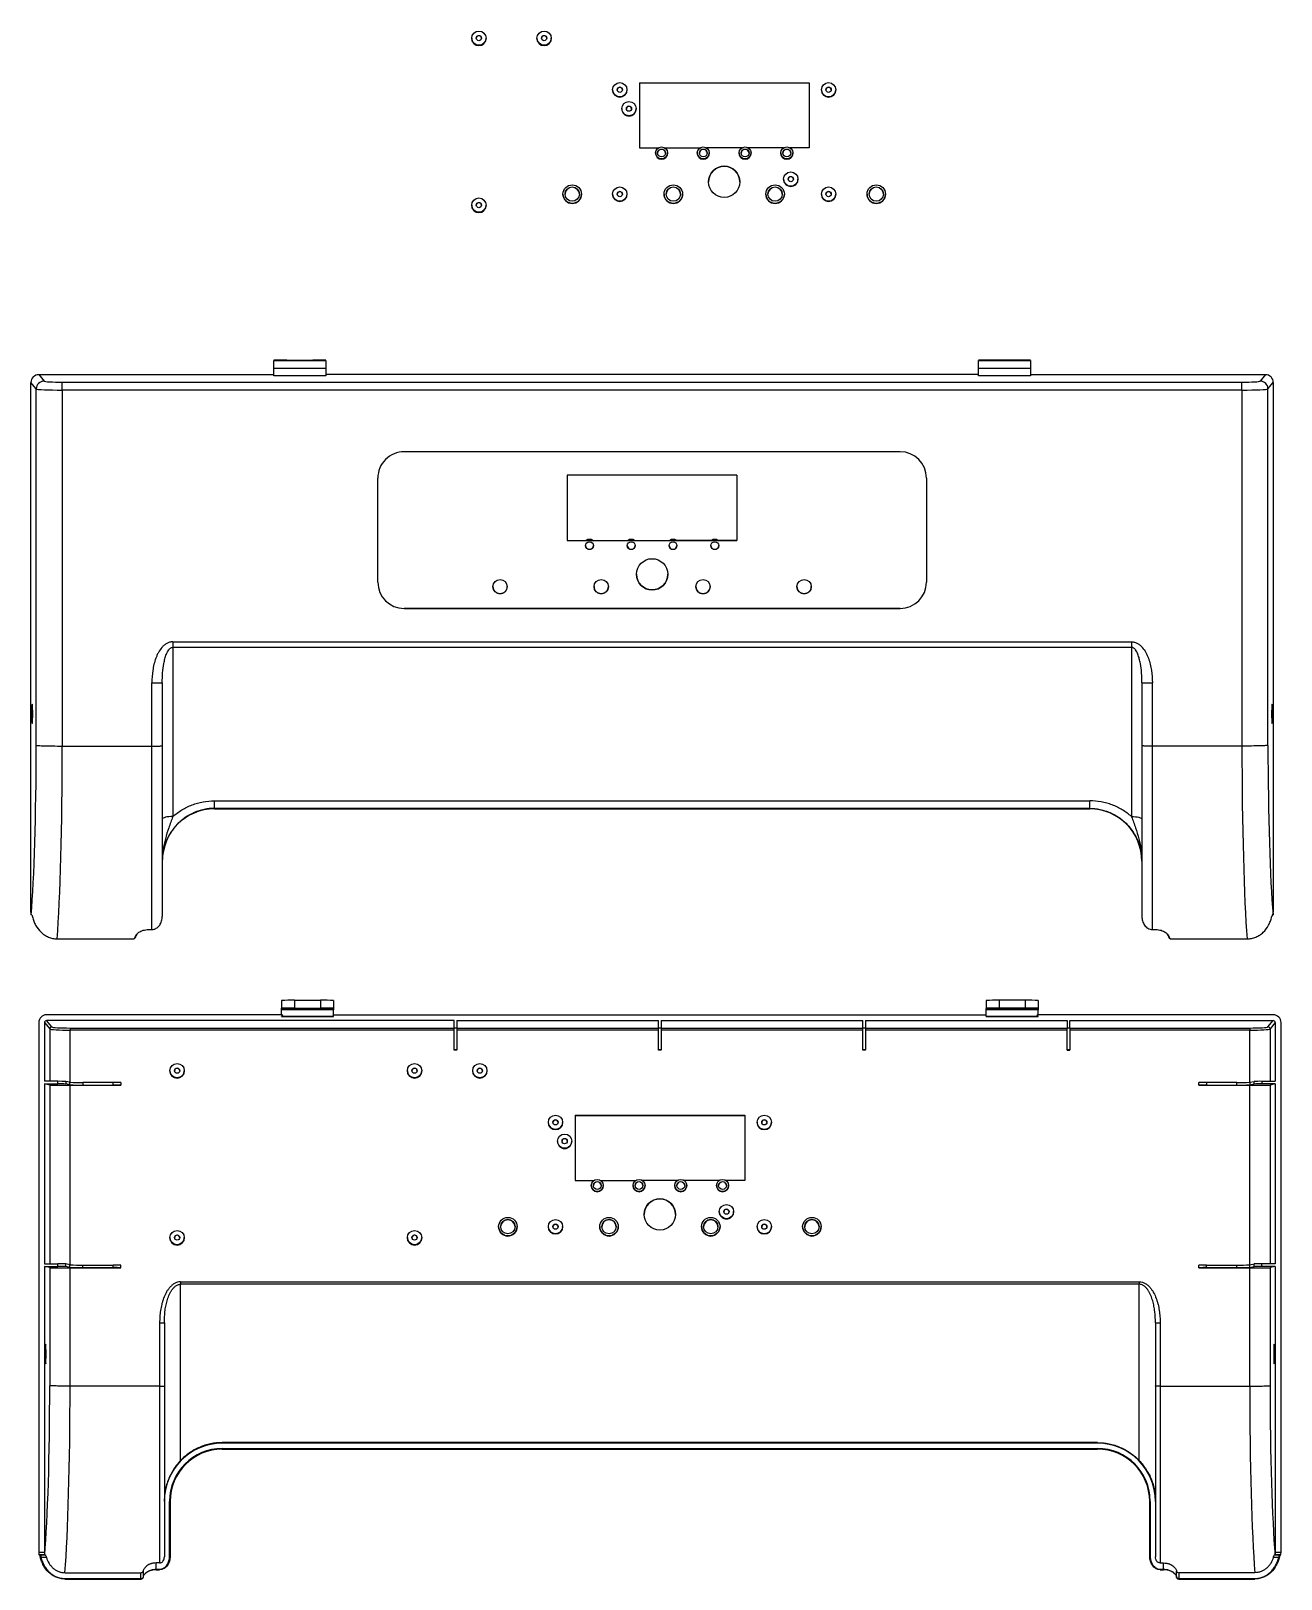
# Model space of a CAD drawing. Header units: millimetres. Extents: x -64 to 175, y 244 to 541.
import ezdxf

# ---------------------------------------------------------------- set-up
doc = ezdxf.new("R2010")
doc.units = ezdxf.units.MM

msp = doc.modelspace()

# ---------------------------------------------------------------- linework, layer by layer
at = {"color": 7, "linetype": 'Continuous', "lineweight": 25}
for p, q in [((20.16, 539.16), (20.16, 539.11)), ((22.91, 539.11), (22.91, 539.16)), ((32.66, 539.16), (32.66, 539.11)), ((35.41, 539.11), (35.41, 539.16)), ((47.16, 529.27), (47.16, 529.24)), ((49.91, 529.24), (49.91, 529.27)), ((52.28, 530.61), (84.78, 530.61)), ((52.28, 530.61), (52.28, 518.11)), ((52.28, 530.6), (84.78, 530.6)), ((84.78, 530.61), (84.78, 518.11)), ((87.16, 529.27), (87.16, 529.24)), ((89.91, 529.24), (89.91, 529.27)), ((48.91, 525.65), (48.91, 525.61)), ((51.66, 525.61), (51.66, 525.65)), ((52.28, 518.11), (55.91, 518.11)), ((55.38, 517.15), (55.38, 517.11)), ((57.15, 518.11), (63.91, 518.11)), ((57.68, 517.11), (57.68, 517.15)), ((63.38, 517.15), (63.38, 517.11)), ((71.91, 518.11), (65.15, 518.11)), ((65.68, 517.11), (65.68, 517.15)), ((71.38, 517.15), (71.38, 517.11)), ((79.91, 518.11), (73.15, 518.11)), ((73.68, 517.11), (73.68, 517.15)), ((79.38, 517.15), (79.38, 517.11)), ((84.78, 518.11), (81.15, 518.11)), ((81.68, 517.11), (81.68, 517.15)), ((79.91, 512.15), (79.91, 512.11)), ((82.66, 512.11), (82.66, 512.15)), ((37.63, 509.27), (37.63, 509.24)), ((41.18, 509.24), (41.18, 509.27)), ((47.16, 509.27), (47.16, 509.24)), ((49.91, 509.24), (49.91, 509.27)), ((57.01, 509.27), (57.01, 509.24)), ((60.56, 509.24), (60.56, 509.27)), ((76.51, 509.27), (76.51, 509.24)), ((80.06, 509.24), (80.06, 509.27)), ((87.16, 509.27), (87.16, 509.24)), ((89.91, 509.24), (89.91, 509.27)), ((95.88, 509.27), (95.88, 509.24)), ((99.43, 509.24), (99.43, 509.27)), ((20.16, 507.16), (20.16, 507.11)), ((22.91, 507.11), (22.91, 507.16)), ((-17.78, 477.41), (-17.78, 477.37)), ((-17.78, 477.37), (-7.78, 477.37)), ((-17.78, 475.92), (-17.78, 477.37)), ((-17.78, 475.92), (-7.78, 475.92)), ((-17.78, 474.47), (-17.78, 475.92)), ((-15.28, 477.44), (-10.28, 477.44)), ((-14.53, 477.42), (-11.03, 477.42)), ((-14.53, 477.42), (-14.53, 477.39)), ((-11.03, 477.39), (-14.53, 477.39)), ((-11.03, 477.42), (-11.03, 477.39)), ((-7.78, 477.37), (-7.78, 477.41)), ((-7.78, 477.37), (-7.78, 475.92)), ((117.22, 477.41), (117.22, 477.37)), ((117.22, 477.37), (127.22, 477.37)), ((117.22, 475.92), (117.22, 477.37)), ((117.22, 474.47), (117.22, 475.92)), ((117.22, 475.92), (127.22, 475.92)), ((124.72, 477.44), (119.72, 477.44)), ((123.97, 477.42), (120.47, 477.42)), ((120.47, 477.42), (120.47, 477.39)), ((120.47, 477.39), (123.97, 477.39)), ((123.97, 477.42), (123.97, 477.39)), ((127.22, 477.37), (127.22, 477.41)), ((127.22, 477.37), (127.22, 475.92)), ((-63.27, 471.94), (-64.28, 473.17)), ((-64.28, 371.67), (-64.28, 473.17)), ((-63.27, 403.61), (-63.27, 471.94)), ((-62.78, 474.67), (-61.77, 473.44)), ((-62.78, 474.67), (-17.78, 474.67)), ((-58.28, 471.71), (-58.28, 473.23)), ((-58.28, 473.23), (167.72, 473.23)), ((-7.78, 474.47), (-17.78, 474.47)), ((54.47, 474.67), (-7.78, 474.67)), ((117.22, 474.67), (54.47, 474.67)), ((127.22, 474.47), (117.22, 474.47)), ((127.22, 474.67), (172.22, 474.67)), ((167.72, 471.71), (167.72, 473.23)), ((172.22, 474.67), (171.21, 473.44)), ((172.71, 471.94), (173.72, 473.17)), ((172.71, 403.61), (172.71, 471.94)), ((173.72, 473.17), (173.72, 371.67)), ((-58.28, 471.71), (-58.28, 403.48)), ((167.72, 471.71), (-58.28, 471.71)), ((167.72, 471.71), (167.72, 403.48)), ((102.22, 459.9), (7.22, 459.9)), ((2.17, 434.9), (2.17, 454.85)), ((38.47, 455.4), (38.47, 442.9)), ((70.97, 455.4), (38.47, 455.4)), ((70.97, 455.4), (70.97, 442.9)), ((107.27, 454.85), (107.27, 434.9)), ((38.47, 442.91), (42.15, 442.91)), ((38.47, 442.9), (70.97, 442.9)), ((42.15, 442.91), (43.29, 442.91)), ((43.29, 442.91), (50.15, 442.91)), ((50.15, 442.91), (51.29, 442.91)), ((51.29, 442.91), (58.15, 442.91)), ((58.15, 442.91), (59.29, 442.91)), ((66.15, 442.91), (59.29, 442.91)), ((66.15, 442.91), (67.29, 442.91)), ((70.97, 442.91), (67.29, 442.91)), ((7.22, 429.85), (102.22, 429.85)), ((102.22, 429.85), (7.22, 429.85)), ((7.22, 429.85), (7.22, 429.85)), ((102.22, 429.85), (102.22, 429.85)), ((-37.12, 423.48), (146.56, 423.48)), ((-37.12, 423.48), (-37.12, 422.41)), ((-37.12, 422.41), (146.56, 422.41)), ((-37.12, 422.41), (-37.12, 389.97)), ((146.56, 423.48), (146.56, 422.41)), ((146.56, 422.41), (146.56, 389.97)), ((-41.12, 403.48), (-41.12, 415.6)), ((-39.12, 415.62), (-39.12, 403.52)), ((148.56, 415.62), (148.56, 403.52)), ((150.56, 403.48), (150.56, 415.6)), ((-64.11, 408.92), (-64.11, 410.42)), ((-63.99, 410.42), (-64.11, 410.42)), ((-63.99, 410.39), (-63.99, 408.89)), ((173.55, 410.42), (173.43, 410.42)), ((173.43, 408.89), (173.43, 410.39)), ((173.55, 410.42), (173.55, 408.92)), ((-63.99, 408.92), (-64.11, 408.92)), ((173.55, 408.92), (173.43, 408.92)), ((-39.12, 403.52), (-39.12, 370.85)), ((148.56, 403.52), (148.56, 370.85)), ((-58.28, 403.48), (-41.12, 403.48)), ((-41.12, 368.32), (-41.12, 403.48)), ((167.72, 403.48), (150.56, 403.48)), ((150.56, 368.32), (150.56, 403.48)), ((-29.12, 393), (138.56, 393)), ((-29.12, 391.54), (-29.12, 393)), ((138.56, 391.54), (138.56, 393)), ((138.56, 391.54), (-29.12, 391.54)), ((-29.12, 391.54), (-29.12, 391.44)), ((-29.12, 391.44), (138.56, 391.44)), ((-29.12, 391.44), (138.56, 391.44)), ((-29.12, 391.44), (-29.12, 391.44)), ((138.56, 391.54), (138.56, 391.44)), ((138.56, 391.44), (138.56, 391.44)), ((-64.24, 371.16), (-64.26, 371.17)), ((173.67, 371.16), (173.69, 371.17)), ((-41.78, 368.32), (-41.12, 368.32)), ((-41.78, 368.3), (-41.78, 368.32)), ((-41.78, 368.3), (-41.12, 368.3)), ((-41.12, 368.3), (-41.12, 368.32)), ((150.56, 368.32), (151.22, 368.32)), ((150.56, 368.3), (150.56, 368.32)), ((150.56, 368.3), (151.22, 368.3)), ((151.22, 368.3), (151.22, 368.32)), ((-59.27, 366.54), (-44.76, 366.54)), ((-59.27, 366.54), (-59.27, 366.52)), ((-59.27, 366.52), (-44.76, 366.52)), ((-44.76, 366.52), (-44.76, 366.54)), ((-44.76, 366.52), (-44.76, 366.52)), ((154.2, 366.54), (168.71, 366.54)), ((154.2, 366.52), (154.2, 366.54)), ((154.2, 366.52), (168.71, 366.52)), ((154.2, 366.52), (154.2, 366.52)), ((168.71, 366.52), (168.71, 366.54)), ((-16.3, 354.73), (-16.3, 353.23)), ((-16.3, 353.19), (-16.3, 353.23)), ((-16.3, 353.19), (-6.3, 353.19)), ((-16.3, 352.93), (-16.3, 353.19)), ((-13.8, 354.76), (-13.8, 353.26)), ((-13.8, 354.76), (-8.8, 354.76)), ((-13.8, 353.26), (-8.8, 353.26)), ((-13.05, 353.23), (-9.55, 353.23)), ((-13.05, 353.23), (-13.05, 353.21)), ((-9.55, 353.21), (-13.05, 353.21)), ((-9.55, 353.23), (-9.55, 353.21)), ((-8.8, 354.76), (-8.8, 353.26)), ((-6.3, 354.73), (-6.3, 353.23)), ((-6.3, 353.23), (-6.3, 353.19)), ((-6.3, 353.19), (-6.3, 352.93)), ((118.71, 354.73), (118.71, 353.23)), ((118.71, 353.23), (118.71, 353.19)), ((118.71, 353.19), (128.71, 353.19)), ((118.71, 352.93), (118.71, 353.19)), ((121.21, 354.76), (121.21, 353.26)), ((126.21, 354.76), (121.21, 354.76)), ((126.21, 353.26), (121.21, 353.26)), ((125.46, 353.23), (121.96, 353.23)), ((121.96, 353.23), (121.96, 353.21)), ((121.96, 353.21), (125.46, 353.21)), ((125.46, 353.23), (125.46, 353.21)), ((126.21, 354.76), (126.21, 353.26)), ((128.71, 354.73), (128.71, 353.23)), ((128.71, 353.19), (128.71, 353.23)), ((128.71, 353.19), (128.71, 352.93)), ((-62.79, 350.49), (-62.79, 248.99)), ((-61.69, 350.48), (-61.69, 339.23)), ((-61.69, 350.48), (-60.69, 349.26)), ((-16.3, 351.98), (-61.3, 351.98)), ((-9.39, 350.88), (-61.29, 350.88)), ((-61.29, 350.88), (-61.29, 350.88)), ((-60.29, 349.66), (-61.29, 350.88)), ((-6.3, 352.93), (-16.3, 352.93)), ((-16.3, 351.98), (-16.3, 352.93)), ((-16.3, 351.98), (-16, 351.98)), ((-16.3, 351.68), (-16, 351.98)), ((-16.3, 351.68), (-6.3, 351.68)), ((-6.3, 351.68), (-16.3, 351.68)), ((16.81, 350.88), (-9.39, 350.88)), ((-6.3, 351.68), (-6.3, 352.93)), ((-6.3, 351.98), (56.46, 351.98)), ((-6.3, 351.68), (-6.3, 351.68)), ((16.81, 349.48), (16.81, 350.88)), ((17.31, 350.88), (55.96, 350.88)), ((17.31, 350.88), (17.31, 349.48)), ((55.96, 349.48), (55.96, 350.88)), ((56.46, 351.98), (118.71, 351.98)), ((56.46, 350.88), (95.11, 350.88)), ((56.46, 350.88), (56.46, 349.48)), ((95.11, 349.48), (95.11, 350.88)), ((95.61, 350.88), (121.21, 350.88)), ((95.61, 350.88), (95.61, 349.48)), ((128.71, 352.93), (118.71, 352.93)), ((118.71, 351.68), (118.71, 352.93)), ((128.71, 351.68), (118.71, 351.68)), ((118.71, 351.68), (128.71, 351.68)), ((118.71, 351.68), (118.71, 351.68)), ((121.21, 350.88), (134.26, 350.88)), ((128.41, 351.98), (128.71, 351.68)), ((128.41, 351.98), (128.71, 351.98)), ((128.71, 351.98), (128.71, 352.93)), ((173.71, 351.98), (128.71, 351.98)), ((134.26, 350.88), (134.26, 349.48)), ((134.76, 350.88), (173.71, 350.88)), ((134.76, 349.48), (134.76, 350.88)), ((172.7, 349.66), (173.71, 350.88)), ((174.11, 350.48), (173.1, 349.26)), ((173.71, 350.88), (173.71, 350.88)), ((174.11, 350.48), (174.11, 339.23)), ((175.21, 248.99), (175.21, 350.49)), ((-60.69, 349.26), (-60.69, 339.23)), ((-56.79, 349.45), (16.81, 349.45)), ((-56.79, 349.45), (-56.79, 349.04)), ((16.81, 349.04), (-56.79, 349.04)), ((-56.79, 339.04), (-56.79, 349.04)), ((16.81, 349.48), (17.31, 349.48)), ((16.81, 345.26), (16.81, 349.48)), ((17.31, 349.48), (17.31, 345.26)), ((17.31, 349.45), (55.96, 349.45)), ((55.96, 349.04), (17.31, 349.04)), ((55.96, 349.48), (56.46, 349.48)), ((55.96, 345.26), (55.96, 349.48)), ((56.46, 349.48), (56.46, 345.26)), ((56.46, 349.45), (95.11, 349.45)), ((95.11, 349.04), (56.46, 349.04)), ((95.11, 349.48), (95.61, 349.48)), ((95.11, 345.26), (95.11, 349.48)), ((95.61, 349.48), (95.61, 345.26)), ((95.61, 349.45), (134.26, 349.45)), ((134.26, 349.04), (95.61, 349.04)), ((134.26, 349.48), (134.76, 349.48)), ((134.26, 345.26), (134.26, 349.48)), ((134.76, 349.48), (134.76, 345.26)), ((134.76, 349.45), (169.2, 349.45)), ((169.2, 349.04), (134.76, 349.04)), ((169.2, 349.45), (169.2, 349.04)), ((169.2, 339.04), (169.2, 349.04)), ((173.1, 349.26), (173.1, 339.23)), ((17.31, 345.26), (16.81, 345.26)), ((16.81, 345.22), (16.81, 345.26)), ((17.31, 345.22), (16.81, 345.22)), ((17.31, 345.22), (17.31, 345.26)), ((56.46, 345.26), (55.96, 345.26)), ((55.96, 345.22), (55.96, 345.26)), ((56.46, 345.22), (55.96, 345.22)), ((56.46, 345.22), (56.46, 345.26)), ((95.61, 345.26), (95.11, 345.26)), ((95.11, 345.22), (95.11, 345.26)), ((95.61, 345.22), (95.11, 345.22)), ((95.61, 345.22), (95.61, 345.26)), ((134.76, 345.26), (134.26, 345.26)), ((134.26, 345.22), (134.26, 345.26)), ((134.26, 345.22), (134.76, 345.22)), ((134.76, 345.22), (134.76, 345.26)), ((-37.67, 341.27), (-37.67, 341.22)), ((-34.92, 341.22), (-34.92, 341.27)), ((7.83, 341.27), (7.83, 341.22)), ((10.58, 341.22), (10.58, 341.27)), ((20.33, 341.27), (20.33, 341.22)), ((23.08, 341.22), (23.08, 341.27)), ((-59.12, 339.23), (-61.69, 339.23)), ((-61.69, 338.73), (-59.12, 338.73)), ((-61.69, 338.73), (-61.69, 304.24)), ((-60.69, 338.52), (-61.69, 338.73)), ((-60.69, 338.52), (-60.69, 304.24)), ((-59.12, 338.73), (-59.12, 339.23)), ((-57.62, 339.22), (-57.62, 338.72)), ((-56.83, 339.05), (-57.62, 339.22)), ((-56.83, 338.55), (-57.62, 338.72)), ((-56.83, 338.55), (-56.83, 339.05)), ((-56.79, 338.47), (-47.04, 338.47)), ((-56.79, 304.05), (-56.79, 338.47)), ((-54.33, 339.02), (-54.33, 338.52)), ((-48.54, 339.02), (-54.33, 339.02)), ((-54.33, 338.52), (-48.54, 338.52)), ((-48.54, 338.52), (-48.54, 339.02)), ((-47.04, 339), (-47.04, 338.5)), ((-47.04, 338.5), (-47.04, 338.47)), ((159.46, 338.5), (159.46, 339)), ((159.46, 338.5), (159.46, 338.47)), ((159.46, 338.47), (169.2, 338.47)), ((160.96, 339.02), (160.96, 338.52)), ((166.74, 339.02), (160.96, 339.02)), ((160.96, 338.52), (166.74, 338.52)), ((166.74, 338.52), (166.74, 339.02)), ((169.2, 304.05), (169.2, 338.47)), ((169.24, 339.05), (170.03, 339.22)), ((169.24, 339.05), (169.24, 338.55)), ((169.24, 338.55), (170.03, 338.72)), ((170.03, 338.72), (170.03, 339.22)), ((171.53, 339.23), (171.53, 338.73)), ((171.53, 339.23), (174.11, 339.23)), ((174.11, 338.73), (171.53, 338.73)), ((174.11, 338.73), (173.1, 338.52)), ((173.1, 338.52), (173.1, 304.24)), ((174.11, 338.73), (174.11, 304.24)), ((39.96, 332.72), (72.46, 332.72)), ((39.96, 332.72), (39.96, 320.23)), ((39.96, 332.71), (72.46, 332.71)), ((72.46, 332.72), (72.46, 320.23)), ((34.83, 331.38), (34.83, 331.35)), ((37.58, 331.35), (37.58, 331.38)), ((74.83, 331.38), (74.83, 331.35)), ((77.58, 331.35), (77.58, 331.38)), ((36.58, 327.76), (36.58, 327.72)), ((39.33, 327.72), (39.33, 327.76)), ((39.96, 320.23), (43.59, 320.23)), ((43.06, 319.26), (43.06, 319.23)), ((44.83, 320.23), (51.59, 320.23)), ((45.36, 319.23), (45.36, 319.26)), ((51.06, 319.26), (51.06, 319.23)), ((59.59, 320.23), (52.83, 320.23)), ((53.36, 319.23), (53.36, 319.26)), ((59.06, 319.26), (59.06, 319.23)), ((67.59, 320.23), (60.83, 320.23)), ((61.36, 319.23), (61.36, 319.26)), ((67.06, 319.26), (67.06, 319.23)), ((72.46, 320.23), (68.83, 320.23)), ((69.36, 319.23), (69.36, 319.26)), ((67.58, 314.26), (67.58, 314.23)), ((70.33, 314.23), (70.33, 314.26)), ((-37.67, 309.28), (-37.67, 309.23)), ((-34.92, 309.23), (-34.92, 309.28)), ((7.83, 309.28), (7.83, 309.23)), ((10.58, 309.23), (10.58, 309.28)), ((25.31, 311.38), (25.31, 311.35)), ((28.86, 311.35), (28.86, 311.38)), ((34.83, 311.38), (34.83, 311.35)), ((37.58, 311.35), (37.58, 311.38)), ((44.68, 311.38), (44.68, 311.35)), ((48.23, 311.35), (48.23, 311.38)), ((64.18, 311.38), (64.18, 311.35)), ((67.73, 311.35), (67.73, 311.38)), ((74.83, 311.38), (74.83, 311.35)), ((77.58, 311.35), (77.58, 311.38)), ((83.56, 311.38), (83.56, 311.35)), ((87.11, 311.35), (87.11, 311.38)), ((-61.69, 304.24), (-59.12, 304.24)), ((-61.69, 303.74), (-61.69, 248.99)), ((-60.69, 303.52), (-61.69, 303.74)), ((-61.69, 303.74), (-59.12, 303.74)), ((-60.69, 303.52), (-60.69, 280.89)), ((-59.12, 303.74), (-59.12, 304.24)), ((-57.62, 303.72), (-57.62, 304.22)), ((-56.83, 304.05), (-57.62, 304.22)), ((-56.83, 303.55), (-57.62, 303.72)), ((-56.83, 303.55), (-56.83, 304.05)), ((-56.79, 303.48), (-47.04, 303.48)), ((-56.79, 280.82), (-56.79, 303.48)), ((-54.33, 303.52), (-54.33, 304.02)), ((-54.33, 304.02), (-48.54, 304.02)), ((-54.33, 303.52), (-48.54, 303.52)), ((-48.54, 303.52), (-48.54, 304.02)), ((-47.04, 303.5), (-47.04, 304)), ((-47.04, 303.5), (-47.04, 303.48)), ((159.46, 303.5), (159.46, 304)), ((159.46, 303.5), (159.46, 303.48)), ((159.46, 303.48), (169.2, 303.48)), ((160.96, 303.52), (160.96, 304.02)), ((160.96, 304.02), (166.74, 304.02)), ((160.96, 303.52), (166.74, 303.52)), ((166.74, 303.52), (166.74, 304.02)), ((169.2, 280.82), (169.2, 303.48)), ((169.24, 304.05), (170.03, 304.22)), ((169.24, 303.55), (169.24, 304.05)), ((169.24, 303.55), (170.03, 303.72)), ((170.03, 303.72), (170.03, 304.22)), ((171.53, 303.74), (171.53, 304.24)), ((174.11, 304.24), (171.53, 304.24)), ((174.11, 303.74), (171.53, 303.74)), ((174.11, 303.74), (173.1, 303.52)), ((173.1, 303.52), (173.1, 280.89)), ((174.11, 303.74), (174.11, 283.27)), ((-35.63, 300.81), (-35.63, 300.33)), ((-35.63, 300.81), (148.05, 300.81)), ((-35.63, 266.54), (-35.63, 300.33)), ((148.05, 300.33), (-35.63, 300.33)), ((148.05, 300.81), (148.05, 300.33)), ((148.05, 266.54), (148.05, 300.33)), ((-39.63, 292.92), (-39.63, 280.82)), ((-38.73, 292.93), (-38.73, 258.9)), ((151.15, 292.93), (151.15, 258.9)), ((152.05, 292.92), (152.05, 280.82)), ((-61.52, 287.73), (-61.52, 286.23)), ((-61.52, 287.71), (-61.4, 287.71)), ((-61.52, 286.21), (-61.4, 286.21)), ((-61.4, 286.21), (-61.4, 287.71)), ((173.82, 287.71), (173.82, 286.21)), ((173.82, 287.71), (173.93, 287.71)), ((173.82, 286.21), (173.93, 286.21)), ((173.93, 286.23), (173.93, 287.73)), ((174.11, 283.27), (174.11, 248.99)), ((-56.79, 280.82), (-56.79, 280.82)), ((-39.63, 280.82), (-56.79, 280.82)), ((-39.63, 280.82), (-39.63, 246.92)), ((152.05, 280.82), (152.05, 246.92)), ((152.05, 280.82), (169.2, 280.82)), ((169.2, 280.82), (169.2, 280.82)), ((-27.63, 269.85), (-27.63, 269.98)), ((140.05, 269.98), (-27.63, 269.98)), ((140.05, 269.85), (-27.63, 269.85)), ((-27.63, 268.86), (140.05, 268.86)), ((-27.63, 268.86), (-27.63, 268.76)), ((-27.63, 268.76), (140.05, 268.76)), ((140.05, 269.85), (140.05, 269.98)), ((140.05, 268.86), (140.05, 268.76)), ((-38.73, 258.9), (-38.73, 258.72)), ((-38.73, 258.72), (-38.73, 248.09)), ((-37.73, 248.17), (-37.73, 258.73)), ((-37.63, 258.72), (-37.63, 248.16)), ((150.05, 248.16), (150.05, 258.72)), ((150.15, 258.73), (150.15, 248.17)), ((151.15, 258.9), (151.15, 258.72)), ((151.15, 258.72), (151.15, 248.09)), ((-62.79, 248.99), (-61.69, 248.99)), ((-61.67, 248.48), (-62.77, 248.48)), ((-62.75, 248.48), (-62.77, 248.48)), ((-62.36, 248.47), (-61.53, 248.47)), ((-62.36, 247.96), (-62.36, 248.47)), ((-61.32, 247.96), (-62.36, 247.96)), ((-61.67, 248.48), (-61.65, 248.48)), ((-39.63, 246.92), (-40.29, 246.92)), ((-40.29, 245.72), (-40.29, 246.92)), ((152.05, 246.92), (152.71, 246.92)), ((152.71, 245.72), (152.71, 246.92)), ((174.77, 247.96), (173.73, 247.96)), ((173.95, 248.47), (174.77, 248.47)), ((174.08, 248.48), (174.06, 248.48)), ((175.18, 248.48), (174.08, 248.48)), ((174.11, 248.99), (175.21, 248.99)), ((174.77, 248.47), (174.77, 247.96)), ((175.16, 248.48), (175.18, 248.48)), ((-57.78, 243.94), (-43.27, 243.94)), ((-57.78, 243.94), (-57.78, 243.84)), ((-57.78, 243.84), (-43.27, 243.84)), ((-57.76, 245.05), (-43.28, 245.05)), ((-43.27, 243.94), (-43.27, 243.84)), ((-40.29, 245.72), (-39.63, 245.72)), ((-40.29, 245.72), (-40.29, 245.62)), ((-40.29, 245.62), (-39.63, 245.62)), ((-39.63, 245.72), (-39.63, 245.62)), ((152.05, 245.72), (152.71, 245.72)), ((152.05, 245.72), (152.05, 245.62)), ((152.05, 245.62), (152.71, 245.62)), ((152.71, 245.72), (152.71, 245.62)), ((170.18, 245.05), (155.69, 245.05)), ((155.69, 243.94), (170.2, 243.94)), ((155.69, 243.94), (155.69, 243.84)), ((155.69, 243.84), (170.2, 243.84)), ((170.2, 243.84), (170.2, 243.94))]:
    msp.add_line(p, q, dxfattribs=at)
at = {"color": 7, "linetype": 'Continuous', "lineweight": 25, "flags": 128}
for points in [[(-14.53, 477.39), (-14.94, 477.39), (-15.28, 477.4), (-15.5, 477.4), (-15.58, 477.41), (-15.5, 477.41), (-15.28, 477.41), (-14.94, 477.42), (-14.53, 477.42)], [(-11.03, 477.42), (-10.63, 477.42), (-10.29, 477.41), (-10.06, 477.41), (-9.98, 477.41), (-10.06, 477.4), (-10.29, 477.4), (-10.63, 477.39), (-11.03, 477.39)], [(-7.78, 475.92), (-7.78, 475.64), (-7.78, 475.37), (-7.78, 475.13), (-7.78, 474.91), (-7.78, 474.74), (-7.78, 474.6), (-7.78, 474.51), (-7.78, 474.47)], [(120.47, 477.42), (120.07, 477.42), (119.73, 477.41), (119.5, 477.41), (119.42, 477.41), (119.5, 477.4), (119.73, 477.4), (120.07, 477.39), (120.47, 477.39)], [(123.97, 477.39), (124.37, 477.39), (124.71, 477.4), (124.94, 477.4), (125.02, 477.41), (124.94, 477.41), (124.71, 477.41), (124.37, 477.42), (123.97, 477.42)], [(127.22, 475.92), (127.22, 475.64), (127.22, 475.37), (127.22, 475.13), (127.22, 474.91), (127.22, 474.74), (127.22, 474.6), (127.22, 474.51), (127.22, 474.47)], [(-37.12, 389.97), (-37.51, 389.96), (-37.89, 389.93), (-38.23, 389.89), (-38.53, 389.83), (-38.78, 389.75), (-38.97, 389.67), (-39.08, 389.58), (-39.12, 389.49)], [(146.56, 389.97), (146.95, 389.96), (147.32, 389.93), (147.67, 389.89), (147.97, 389.83), (148.22, 389.75), (148.4, 389.67), (148.52, 389.58), (148.56, 389.49)], [(-13.05, 353.21), (-13.45, 353.21), (-13.79, 353.21), (-14.02, 353.22), (-14.1, 353.22), (-14.02, 353.23), (-13.79, 353.23), (-13.45, 353.23), (-13.05, 353.23)], [(-9.55, 353.23), (-9.14, 353.23), (-8.8, 353.23), (-8.58, 353.23), (-8.5, 353.22), (-8.58, 353.22), (-8.8, 353.21), (-9.14, 353.21), (-9.55, 353.21)], [(121.96, 353.23), (121.56, 353.23), (121.22, 353.23), (120.99, 353.23), (120.91, 353.22), (120.99, 353.22), (121.22, 353.21), (121.56, 353.21), (121.96, 353.21)], [(125.46, 353.21), (125.86, 353.21), (126.2, 353.21), (126.43, 353.22), (126.51, 353.22), (126.43, 353.23), (126.2, 353.23), (125.86, 353.23), (125.46, 353.23)]]:
    msp.add_lwpolyline(points, dxfattribs=at)
at = {"color": 7, "linetype": 'Continuous', "lineweight": 25}
for centre, radius in [((21.53, 539.16), 1.37), ((34.03, 539.16), 1.37), ((21.53, 539.16), 0.5), ((34.03, 539.16), 0.5), ((48.53, 529.27), 1.37), ((48.53, 529.27), 0.5), ((88.53, 529.27), 1.37), ((88.53, 529.27), 0.5), ((50.28, 525.65), 1.37), ((50.28, 525.65), 0.5), ((56.53, 517.15), 1.15), ((56.53, 517.15), 0.75), ((64.53, 517.15), 1.15), ((64.53, 517.15), 0.75), ((72.53, 517.15), 1.15), ((72.53, 517.15), 0.75), ((80.53, 517.15), 1.15), ((80.53, 517.15), 0.75), ((68.53, 511.61), 3), ((81.28, 512.15), 1.37), ((39.41, 509.27), 1.77), ((39.41, 509.27), 1.37), ((48.53, 509.27), 1.37), ((58.78, 509.27), 1.77), ((58.78, 509.27), 1.37), ((78.28, 509.27), 1.77), ((78.28, 509.27), 1.37), ((81.28, 512.15), 0.5), ((88.53, 509.27), 1.37), ((97.66, 509.27), 1.77), ((97.66, 509.27), 1.37), ((21.53, 507.16), 1.37), ((21.53, 507.16), 0.5), ((48.53, 509.27), 0.5), ((88.53, 509.27), 0.5), ((42.72, 441.9), 0.75), ((50.72, 441.9), 0.75), ((58.72, 441.9), 0.75), ((66.72, 441.9), 0.75), ((54.72, 436.4), 3), ((25.59, 434.03), 1.37), ((44.97, 434.03), 1.37), ((64.47, 434.03), 1.37), ((83.84, 434.03), 1.37), ((-36.29, 341.27), 1.37), ((-36.29, 341.27), 0.5), ((9.21, 341.27), 1.37), ((9.21, 341.27), 0.5), ((21.71, 341.27), 1.37), ((21.71, 341.27), 0.5), ((36.21, 331.38), 1.37), ((76.21, 331.38), 1.37), ((36.21, 331.38), 0.5), ((76.21, 331.38), 0.5), ((37.96, 327.76), 1.37), ((37.96, 327.76), 0.5), ((44.21, 319.26), 1.15), ((44.21, 319.26), 0.75), ((52.21, 319.26), 1.15), ((52.21, 319.26), 0.75), ((60.21, 319.26), 1.15), ((60.21, 319.26), 0.75), ((68.21, 319.26), 1.15), ((68.21, 319.26), 0.75), ((56.21, 313.73), 3), ((68.96, 314.26), 1.37), ((68.96, 314.26), 0.5), ((27.08, 311.38), 1.77), ((27.08, 311.38), 1.37), ((36.21, 311.38), 1.37), ((36.21, 311.38), 0.5), ((46.46, 311.38), 1.77), ((46.46, 311.38), 1.37), ((65.96, 311.38), 1.77), ((65.96, 311.38), 1.37), ((76.21, 311.38), 1.37), ((76.21, 311.38), 0.5), ((85.33, 311.38), 1.77), ((85.33, 311.38), 1.37), ((-36.29, 309.28), 1.37), ((-36.29, 309.28), 0.5), ((9.21, 309.28), 1.37), ((9.21, 309.28), 0.5)]:
    msp.add_circle(centre, radius, dxfattribs=at)
for centre, radius, start, end in [((21.53, 539.11), 1.38, 180.0027, 359.9973), ((21.53, 539.11), 0.5, 2.8643, 177.1357), ((34.03, 539.11), 1.38, 180.0027, 359.9973), ((34.03, 539.11), 0.5, 2.8643, 177.1357), ((48.53, 529.24), 1.38, 180.0027, 359.9973), ((48.53, 529.24), 0.5, 1.9535, 178.0465), ((88.53, 529.24), 1.38, 180.0027, 359.9973), ((88.53, 529.24), 0.5, 1.9534, 178.0466), ((50.28, 525.61), 1.37, 180.0017, 270.002), ((50.28, 525.61), 0.5, 1.9535, 178.0465), ((50.28, 525.61), 1.37, 269.9977, 359.9986), ((56.53, 517.11), 1.15, 180.0025, 359.9975), ((56.53, 517.1), 0.75, 1.5632, 178.4368), ((64.53, 517.11), 1.15, 180.0025, 359.9975), ((64.53, 517.1), 0.75, 1.5632, 178.4368), ((72.53, 517.11), 1.15, 180.0025, 359.9975), ((72.53, 517.1), 0.75, 1.5632, 178.4368), ((80.53, 517.11), 1.15, 180.0025, 359.9975), ((80.53, 517.1), 0.75, 1.5633, 178.4367), ((68.53, 511.6), 3, 0.0028, 179.9972), ((39.41, 509.23), 1.38, 0.0027, 179.9973), ((58.78, 509.23), 1.38, 0.0027, 179.9973), ((78.28, 509.23), 1.38, 0.0027, 179.9973), ((81.28, 512.11), 1.37, 180.0017, 270.002), ((81.28, 512.11), 0.5, 1.9534, 178.0466), ((81.28, 512.11), 1.37, 269.9977, 359.9986), ((97.66, 509.23), 1.38, 0.0027, 179.9973), ((21.53, 507.11), 0.5, 2.8643, 177.1357), ((39.41, 509.24), 1.77, 180.0019, 270.0018), ((39.41, 509.24), 1.77, 269.9979, 359.9984), ((48.53, 509.24), 1.38, 180.0027, 359.9973), ((48.53, 509.24), 0.5, 1.9534, 178.0466), ((58.78, 509.24), 1.77, 180.0019, 270.0018), ((58.78, 509.24), 1.77, 269.9979, 359.9984), ((78.28, 509.24), 1.77, 180.0016, 270.0021), ((78.28, 509.24), 1.77, 269.9982, 359.9981), ((88.53, 509.24), 1.38, 180.0027, 359.9973), ((88.53, 509.24), 0.5, 1.9534, 178.0466), ((97.66, 509.24), 1.77, 180.0016, 270.0021), ((97.66, 509.24), 1.77, 269.9982, 359.9981), ((21.53, 507.11), 1.38, 180.0027, 359.9973), ((-15.91, 422.33), 55.12, 89.3503, 91.9496), ((-9.66, 422.33), 55.12, 88.0504, 90.6497), ((119.1, 422.33), 55.12, 89.3503, 91.9496), ((125.35, 422.33), 55.12, 88.0504, 90.6497), ((-61.77, 471.94), 1.5, 90.2046, 179.7918), ((171.21, 471.94), 1.5, 0.2082, 89.7954), ((7.22, 454.85), 5.05, 89.9982, 179.9982), ((102.22, 454.85), 5.05, 0.0018, 90.0018), ((42.72, 441.94), 1.15, 57.4001, 122.5999), ((42.72, 441.91), 1.15, 60.4099, 119.5901), ((50.72, 441.94), 1.15, 57.4001, 122.5999), ((50.72, 441.91), 1.15, 60.4099, 119.5901), ((58.72, 441.94), 1.15, 57.4001, 122.5999), ((58.72, 441.91), 1.15, 60.4099, 119.5901), ((66.72, 441.94), 1.15, 57.4001, 122.5999), ((66.72, 441.91), 1.15, 60.4099, 119.5901), ((42.72, 441.94), 0.75, 181.5621, 270.0018), ((42.72, 441.94), 0.75, 269.9982, 358.4379), ((50.72, 441.94), 0.75, 181.5621, 270.0018), ((50.72, 441.94), 0.75, 269.9982, 358.4379), ((58.72, 441.94), 0.75, 181.5622, 270.0018), ((58.72, 441.94), 0.75, 269.9982, 358.4378), ((66.72, 441.94), 0.75, 181.5622, 270.0018), ((66.72, 441.94), 0.75, 269.9982, 358.4378), ((54.72, 436.41), 3, 180.0028, 359.9972), ((7.22, 434.9), 5.05, 180.0018, 270.0018), ((7.22, 434.9), 5.05, 180.0018, 270.0018), ((25.59, 434.07), 1.37, 180.0017, 270.002), ((25.59, 434.07), 1.37, 269.9977, 359.9986), ((44.97, 434.07), 1.37, 180.0017, 270.002), ((44.97, 434.07), 1.37, 269.9977, 359.9986), ((64.47, 434.07), 1.37, 180.0014, 270.0023), ((64.47, 434.07), 1.37, 269.998, 359.9983), ((83.84, 434.07), 1.37, 180.0014, 270.0023), ((83.84, 434.07), 1.37, 269.998, 359.9983), ((102.22, 434.9), 5.05, 269.9982, 359.9982), ((102.22, 434.9), 5.05, 269.9982, 359.9982), ((-40.62, 459.69), 44.09, 269.3504, 271.9495), ((150.06, 459.69), 44.09, 268.0505, 270.6496), ((-44.35, 366.84), 0.0876, 262.2576, 359.7078), ((153.79, 366.84), 0.0876, 180.2922, 277.7424), ((-14.42, 299.64), 55.12, 89.3503, 91.9496), ((-14.42, 298.14), 55.12, 89.3503, 91.9496), ((-8.17, 299.64), 55.12, 88.0504, 90.6497), ((-8.17, 298.14), 55.12, 88.0504, 90.6497), ((120.58, 299.64), 55.12, 89.3503, 91.9496), ((120.58, 298.14), 55.12, 89.3503, 91.9496), ((126.83, 299.64), 55.12, 88.0504, 90.6497), ((126.83, 298.14), 55.12, 88.0504, 90.6497), ((-60.28, 349.26), 0.401, 90.2046, 179.7918), ((172.7, 349.26), 0.401, 0.2082, 89.7954), ((-36.29, 341.22), 1.38, 180.0027, 359.9973), ((-36.29, 341.22), 0.5, 2.8643, 177.1357), ((9.21, 341.22), 1.38, 180.0027, 359.9973), ((9.21, 341.22), 0.5, 2.8643, 177.1357), ((21.71, 341.22), 1.38, 180.0027, 359.9973), ((21.71, 341.22), 0.5, 2.8643, 177.1357), ((-57.7, 435.17), 96.7, 268.2292, 270.5372), ((-58.77, 302.04), 37.19, 88.2292, 90.5372), ((-58.77, 301.54), 37.19, 88.2292, 90.5372), ((-54.91, 401), 61.98, 268.2292, 270.5372), ((-54.91, 400.5), 61.98, 268.2292, 270.5372), ((-48.17, 305.95), 33.07, 88.0505, 90.6496), ((-48.17, 305.45), 33.07, 88.0505, 90.6496), ((160.58, 305.95), 33.07, 89.3504, 91.9495), ((160.58, 305.45), 33.07, 89.3504, 91.9495), ((167.32, 401), 61.98, 269.4628, 271.7708), ((167.32, 400.5), 61.98, 269.4628, 271.7708), ((170.11, 435.17), 96.7, 269.4628, 271.7708), ((171.18, 302.04), 37.19, 89.4628, 91.7708), ((171.18, 301.54), 37.19, 89.4628, 91.7708), ((36.21, 331.35), 1.38, 180.0027, 359.9973), ((36.21, 331.35), 0.5, 1.9535, 178.0465), ((76.21, 331.35), 1.38, 180.0027, 359.9973), ((76.21, 331.35), 0.5, 1.9534, 178.0466), ((37.96, 327.72), 1.37, 180.0017, 270.002), ((37.96, 327.72), 0.5, 1.9535, 178.0465), ((37.96, 327.72), 1.37, 269.9977, 359.9986), ((44.21, 319.23), 1.15, 180.0025, 359.9975), ((44.21, 319.22), 0.75, 1.5632, 178.4368), ((52.21, 319.23), 1.15, 180.0025, 359.9975), ((52.21, 319.22), 0.75, 1.5632, 178.4368), ((60.21, 319.23), 1.15, 180.0025, 359.9975), ((60.21, 319.22), 0.75, 1.5632, 178.4368), ((68.21, 319.23), 1.15, 180.0025, 359.9975), ((68.21, 319.22), 0.75, 1.5633, 178.4367), ((56.21, 313.72), 3, 0.0028, 179.9972), ((68.96, 314.23), 0.5, 1.9534, 178.0466), ((27.08, 311.34), 1.38, 0.0027, 179.9973), ((36.21, 311.35), 0.5, 1.9534, 178.0466), ((46.46, 311.34), 1.38, 0.0027, 179.9973), ((65.96, 311.34), 1.38, 0.0027, 179.9973), ((68.96, 314.23), 1.37, 180.0017, 270.002), ((68.96, 314.23), 1.37, 269.9977, 359.9986), ((76.21, 311.35), 0.5, 1.9534, 178.0466), ((85.33, 311.34), 1.38, 0.0027, 179.9973), ((-36.29, 309.23), 1.38, 180.0027, 359.9973), ((-36.29, 309.23), 0.5, 2.8643, 177.1357), ((9.21, 309.23), 1.38, 180.0027, 359.9973), ((9.21, 309.23), 0.5, 2.8643, 177.1357), ((27.08, 311.35), 1.77, 180.0019, 270.0018), ((27.08, 311.35), 1.77, 269.9979, 359.9984), ((36.21, 311.35), 1.38, 180.0027, 359.9973), ((46.46, 311.35), 1.77, 180.0019, 270.0018), ((46.46, 311.35), 1.77, 269.9979, 359.9984), ((65.96, 311.35), 1.77, 180.0016, 270.0021), ((65.96, 311.35), 1.77, 269.9982, 359.9981), ((76.21, 311.35), 1.38, 180.0027, 359.9973), ((85.33, 311.35), 1.77, 180.0016, 270.0021), ((85.33, 311.35), 1.77, 269.9982, 359.9981), ((-57.7, 400.17), 96.7, 268.2292, 270.5372), ((-58.77, 267.05), 37.19, 88.2292, 90.5372), ((-58.77, 266.55), 37.19, 88.2292, 90.5372), ((-54.91, 366), 61.98, 268.2292, 270.5372), ((-54.91, 365.5), 61.98, 268.2292, 270.5372), ((-48.17, 270.95), 33.07, 88.0505, 90.6496), ((-48.17, 270.45), 33.07, 88.0505, 90.6496), ((160.58, 270.95), 33.07, 89.3504, 91.9495), ((160.58, 270.45), 33.07, 89.3504, 91.9495), ((167.32, 366), 61.98, 269.4628, 271.7708), ((167.32, 365.5), 61.98, 269.4628, 271.7708), ((170.11, 400.17), 96.7, 269.4628, 271.7708), ((171.18, 267.05), 37.19, 89.4628, 91.7708), ((171.18, 266.55), 37.19, 89.4628, 91.7708), ((-39.41, 312.77), 19.84, 269.3504, 271.9495), ((151.82, 312.77), 19.84, 268.0505, 270.6496), ((-37.71, 258.31), 0.418, 79.6384, 93.4203), ((150.12, 258.31), 0.418, 86.5797, 100.3616), ((-37.71, 247.75), 0.418, 79.6384, 93.4203), ((150.12, 247.75), 0.418, 86.5797, 100.3616)]:
    msp.add_arc(centre, radius, start, end, dxfattribs=at)
for centre, major_axis, ratio, start_param, end_param in [((-62.78, 473.16), (1.08, -1.05), 0.997264, 2.345819, 3.913876), ((-58.28, 471.95), (5, 0), 0.048027, 3.193953, 4.712389), ((-58.28, 473.45), (3.5, 0), 0.063749, 3.193953, 4.712389), ((167.72, 473.45), (3.5, 0), 0.063749, 4.712389, 6.230825), ((167.72, 471.95), (5, 0), 0.048027, 4.712389, 6.230825), ((172.22, 473.16), (1.08, 1.05), 0.997264, 5.510902, 7.078959), ((-64.05, 410.4), (0, -1.12), 0.052404, 1.55942, 4.701013), ((173.49, 410.4), (0, -1.12), 0.052404, 1.582172, 4.723765), ((-64.05, 408.9), (0, -1.12), 0.052404, 4.701013, 7.842606), ((173.49, 408.9), (0, -1.12), 0.052404, 4.723765, 7.865358), ((-65.33, 404.65), (0.02, -39.24), 0.052404, 0.548247, 1.544199), ((174.76, 404.65), (-0.02, -39.24), 0.052404, 4.738986, 5.734938), ((-60.34, 404.66), (0.02, -44.24), 0.046482, 0.532374, 1.544206), ((169.77, 404.66), (-0.02, -44.24), 0.046482, 4.738979, 5.750811), ((-29.12, 381.41), (0, -10.03), 0.996626, 3.141593, 4.712389), ((138.56, 381.41), (0, -10.03), 0.996626, 1.570796, 3.141593), ((-64.26, 371.67), (0, -0.5), 0.052404, 4.701013, 6.271809), ((173.69, 371.67), (0, -0.5), 0.052404, 0.011376, 1.582172), ((-61.29, 350.48), (-1.08, 1.05), 0.997264, 5.487412, 7.055469), ((-61.29, 350.48), (-0.287, 0.28), 0.997264, 5.487412, 7.055469), ((173.7, 350.48), (-1.08, -1.05), 0.997264, 2.369309, 3.937366), ((173.7, 350.48), (-0.287, -0.28), 0.997264, 2.369309, 3.937366), ((-56.79, 349.27), (-3.9, 0), 0.058374, 0.05236, 1.570796), ((-56.79, 349.67), (-3.5, 0), 0.063749, 0.05236, 1.570796), ((169.2, 349.67), (-3.5, 0), 0.063749, 1.570796, 3.089233), ((169.2, 349.27), (-3.9, 0), 0.058374, 1.570796, 3.089233), ((-61.46, 287.72), (0, 1.12), 0.052404, 4.701013, 7.842606), ((173.87, 287.72), (0, 1.12), 0.052404, 4.723765, 7.865358), ((-61.46, 286.22), (0, 1.12), 0.052404, 1.55942, 4.701013), ((173.87, 286.22), (0, 1.12), 0.052404, 1.582172, 4.723765), ((-62.74, 281.97), (-0.02, 39.24), 0.052404, 3.68984, 4.684851), ((-58.85, 281.97), (-0.02, 43.14), 0.047667, 3.685309, 4.685604), ((171.26, 281.97), (0.02, 43.14), 0.047667, 1.597581, 2.597876), ((175.16, 281.97), (0.02, 39.24), 0.052404, 1.598334, 2.593345), ((-27.63, 258.72), (0, 11.14), 0.996668, 0, 1.570796), ((-27.63, 258.73), (0, 10.13), 0.996668, 0, 1.570796), ((-27.63, 258.72), (0, 10.03), 0.996626, 0, 1.570796), ((140.05, 258.72), (0, 11.14), 0.996668, 4.712389, 6.283185), ((140.05, 258.73), (0, 10.13), 0.996668, 4.712389, 6.283185), ((140.05, 258.72), (0, 10.03), 0.996626, 4.712389, 6.283185), ((-62.77, 248.98), (0, 0.5), 0.052404, 1.55942, 3.130217), ((-61.67, 248.98), (0, 0.5), 0.052404, 1.55942, 3.130217), ((174.08, 248.98), (0, 0.5), 0.052404, 3.152969, 4.723765), ((175.18, 248.98), (0, 0.5), 0.052404, 3.152969, 4.723765), ((-40.29, 250.87), (0, 60.82), 0.049325, 1.666571, 1.684943), ((-40.29, 250.86), (0, 60.79), 0.041124, 1.661888, 1.681381), ((152.71, 250.86), (0, 60.79), 0.041124, 4.601804, 4.621297), ((152.71, 250.87), (0, 60.82), 0.049325, 4.598243, 4.616614)]:
    msp.add_ellipse(centre, major_axis=major_axis, ratio=ratio, start_param=start_param, end_param=end_param, dxfattribs=at)
for points, knots in [([(-37.12, 423.48), (-37.22, 423.48), (-37.32, 423.47), (-37.52, 423.44), (-37.62, 423.42), (-37.81, 423.37), (-37.91, 423.33), (-38.09, 423.26), (-38.19, 423.21), (-38.45, 423.06), (-38.61, 422.94), (-38.84, 422.75), (-38.92, 422.68), (-39.06, 422.54), (-39.13, 422.46), (-39.46, 422.08), (-39.68, 421.75), (-39.97, 421.23), (-40.06, 421.05), (-40.22, 420.68), (-40.3, 420.49), (-40.5, 419.93), (-40.62, 419.54), (-40.81, 418.77), (-40.89, 418.37), (-41.07, 417.19), (-41.12, 416.4), (-41.12, 415.6)], [0, 0, 0, 0, 0.03125, 0.03125, 0.0625, 0.0625, 0.09375, 0.09375, 0.125, 0.125, 0.1875, 0.1875, 0.21875, 0.21875, 0.25, 0.25, 0.375, 0.375, 0.4375, 0.4375, 0.5, 0.5, 0.625, 0.625, 0.75, 0.75, 1, 1, 1, 1]), ([(-39.12, 415.62), (-39.12, 416.24), (-39.1, 416.86), (-39.01, 418.09), (-38.93, 418.7), (-38.77, 419.61), (-38.7, 419.92), (-38.54, 420.52), (-38.45, 420.81), (-38.28, 421.24), (-38.22, 421.38), (-38.07, 421.66), (-37.99, 421.79), (-37.85, 421.98), (-37.8, 422.04), (-37.69, 422.15), (-37.63, 422.21), (-37.5, 422.3), (-37.43, 422.34), (-37.28, 422.4), (-37.2, 422.41), (-37.12, 422.41)], [0, 0, 0, 0, 0.25, 0.25, 0.5, 0.5, 0.625, 0.625, 0.75, 0.75, 0.8125, 0.8125, 0.875, 0.875, 0.90625, 0.90625, 0.9375, 0.9375, 0.96875, 0.96875, 1, 1, 1, 1]), ([(146.56, 423.48), (146.66, 423.48), (146.76, 423.47), (146.96, 423.44), (147.06, 423.42), (147.25, 423.37), (147.35, 423.33), (147.53, 423.26), (147.62, 423.21), (147.89, 423.06), (148.05, 422.94), (148.28, 422.75), (148.36, 422.68), (148.5, 422.54), (148.57, 422.46), (148.89, 422.08), (149.11, 421.75), (149.4, 421.23), (149.49, 421.05), (149.66, 420.68), (149.73, 420.49), (149.94, 419.93), (150.06, 419.54), (150.25, 418.77), (150.32, 418.37), (150.5, 417.19), (150.56, 416.4), (150.56, 415.6)], [0, 0, 0, 0, 0.03125, 0.03125, 0.0625, 0.0625, 0.09375, 0.09375, 0.125, 0.125, 0.1875, 0.1875, 0.21875, 0.21875, 0.25, 0.25, 0.375, 0.375, 0.4375, 0.4375, 0.5, 0.5, 0.625, 0.625, 0.75, 0.75, 1, 1, 1, 1]), ([(148.56, 415.62), (148.56, 416.24), (148.54, 416.86), (148.44, 418.09), (148.37, 418.7), (148.2, 419.61), (148.14, 419.92), (147.98, 420.52), (147.89, 420.81), (147.71, 421.24), (147.65, 421.38), (147.51, 421.66), (147.43, 421.79), (147.29, 421.98), (147.24, 422.04), (147.13, 422.15), (147.07, 422.21), (146.94, 422.3), (146.87, 422.34), (146.72, 422.4), (146.64, 422.41), (146.56, 422.41)], [0, 0, 0, 0, 0.25, 0.25, 0.5, 0.5, 0.625, 0.625, 0.75, 0.75, 0.8125, 0.8125, 0.875, 0.875, 0.90625, 0.90625, 0.9375, 0.9375, 0.96875, 0.96875, 1, 1, 1, 1]), ([(-63.27, 403.61), (-63.24, 403.6), (-63.08, 403.58), (-62.55, 403.56), (-62.18, 403.55), (-61.26, 403.52), (-60.72, 403.51), (-59.54, 403.5), (-58.91, 403.49), (-58.28, 403.48)], [0, 0, 0, 0, 0.25, 0.25, 0.5, 0.5, 0.75, 0.75, 1, 1, 1, 1]), ([(-41.12, 403.48), (-40.99, 403.48), (-40.86, 403.48), (-40.6, 403.48), (-40.48, 403.48), (-40.23, 403.48), (-40.12, 403.49), (-39.9, 403.49), (-39.8, 403.49), (-39.61, 403.49), (-39.53, 403.5), (-39.39, 403.5), (-39.32, 403.5), (-39.22, 403.51), (-39.18, 403.51), (-39.13, 403.51), (-39.12, 403.52), (-39.12, 403.52)], [0, 0, 0, 0, 0.125, 0.125, 0.25, 0.25, 0.375, 0.375, 0.5, 0.5, 0.625, 0.625, 0.75, 0.75, 0.875, 0.875, 1, 1, 1, 1]), ([(150.56, 403.48), (150.42, 403.48), (150.29, 403.48), (150.04, 403.48), (149.91, 403.48), (149.67, 403.48), (149.56, 403.49), (149.34, 403.49), (149.23, 403.49), (149.05, 403.49), (148.97, 403.5), (148.82, 403.5), (148.76, 403.5), (148.66, 403.51), (148.62, 403.51), (148.57, 403.51), (148.56, 403.52), (148.56, 403.52)], [0, 0, 0, 0, 0.125, 0.125, 0.25, 0.25, 0.375, 0.375, 0.5, 0.5, 0.625, 0.625, 0.75, 0.75, 0.875, 0.875, 1, 1, 1, 1]), ([(172.71, 403.61), (172.68, 403.59), (172.52, 403.58), (171.99, 403.55), (171.62, 403.53), (170.7, 403.51), (170.16, 403.5), (168.98, 403.49), (168.35, 403.48), (167.72, 403.48)], [0, 0, 0, 0, 0.25, 0.25, 0.5, 0.5, 0.75, 0.75, 1, 1, 1, 1]), ([(-37.12, 389.97), (-36.85, 390.21), (-36.56, 390.44), (-35.98, 390.87), (-35.67, 391.07), (-34.75, 391.63), (-34.1, 391.95), (-33.25, 392.28), (-33.08, 392.34), (-32.73, 392.45), (-32.55, 392.51), (-32.02, 392.65), (-31.66, 392.74), (-30.59, 392.93), (-29.86, 393), (-29.12, 393)], [0, 0, 0, 0, 0.125, 0.125, 0.25, 0.25, 0.5, 0.5, 0.5625, 0.5625, 0.625, 0.625, 0.75, 0.75, 1, 1, 1, 1]), ([(146.56, 389.97), (146.28, 390.21), (146, 390.44), (145.41, 390.87), (145.11, 391.07), (144.18, 391.63), (143.53, 391.95), (142.68, 392.28), (142.51, 392.34), (142.16, 392.45), (141.99, 392.51), (141.46, 392.65), (141.1, 392.74), (140.02, 392.93), (139.3, 393), (138.56, 393)], [0, 0, 0, 0, 0.125, 0.125, 0.25, 0.25, 0.5, 0.5, 0.5625, 0.5625, 0.625, 0.625, 0.75, 0.75, 1, 1, 1, 1]), ([(-29.12, 391.54), (-29.8, 391.54), (-30.46, 391.47), (-31.44, 391.27), (-31.76, 391.18), (-32.41, 390.98), (-32.72, 390.87), (-33.63, 390.47), (-34.2, 390.16), (-35.02, 389.59), (-35.28, 389.39), (-35.78, 388.97), (-36.02, 388.74), (-36.7, 388.04), (-37.11, 387.53), (-37.83, 386.43), (-38.13, 385.86), (-38.49, 384.95), (-38.6, 384.65), (-38.79, 384.02), (-38.87, 383.7), (-39.06, 382.73), (-39.12, 382.08), (-39.12, 381.42)], [0, 0, 0, 0, 0.125, 0.125, 0.1875, 0.1875, 0.25, 0.25, 0.375, 0.375, 0.4375, 0.4375, 0.5, 0.5, 0.625, 0.625, 0.75, 0.75, 0.8125, 0.8125, 0.875, 0.875, 1, 1, 1, 1]), ([(-37.12, 389.97), (-37.25, 389.6), (-37.38, 389.24), (-37.64, 388.52), (-37.77, 388.17), (-38.13, 387.12), (-38.35, 386.42), (-38.72, 385.02), (-38.87, 384.31), (-39.02, 383.24), (-39.06, 382.88), (-39.09, 382.33), (-39.1, 382.15), (-39.12, 381.78), (-39.12, 381.6), (-39.12, 381.42)], [0, 0, 0, 0, 0.125, 0.125, 0.25, 0.25, 0.5, 0.5, 0.75, 0.75, 0.875, 0.875, 0.9375, 0.9375, 1, 1, 1, 1]), ([(138.56, 391.54), (139.23, 391.54), (139.9, 391.47), (140.88, 391.27), (141.2, 391.18), (141.84, 390.98), (142.15, 390.87), (143.06, 390.47), (143.64, 390.16), (144.45, 389.59), (144.72, 389.39), (145.22, 388.97), (145.46, 388.74), (146.14, 388.04), (146.55, 387.53), (147.26, 386.43), (147.56, 385.86), (147.93, 384.95), (148.04, 384.65), (148.22, 384.02), (148.3, 383.7), (148.49, 382.73), (148.56, 382.08), (148.56, 381.42)], [0, 0, 0, 0, 0.125, 0.125, 0.1875, 0.1875, 0.25, 0.25, 0.375, 0.375, 0.4375, 0.4375, 0.5, 0.5, 0.625, 0.625, 0.75, 0.75, 0.8125, 0.8125, 0.875, 0.875, 1, 1, 1, 1]), ([(146.56, 389.97), (146.69, 389.6), (146.82, 389.24), (147.08, 388.52), (147.2, 388.17), (147.57, 387.12), (147.79, 386.42), (148.16, 385.02), (148.31, 384.31), (148.45, 383.24), (148.49, 382.88), (148.53, 382.33), (148.54, 382.15), (148.55, 381.78), (148.56, 381.6), (148.56, 381.42)], [0, 0, 0, 0, 0.125, 0.125, 0.25, 0.25, 0.5, 0.5, 0.75, 0.75, 0.875, 0.875, 0.9375, 0.9375, 1, 1, 1, 1]), ([(-64.13, 371.15), (-64.11, 371.15), (-64.09, 371.11), (-64.05, 371), (-64.04, 370.95), (-64.01, 370.86), (-63.99, 370.81), (-63.97, 370.75)], [0, 0, 0, 0, 0.5, 0.5, 0.75, 0.75, 1, 1, 1, 1]), ([(173.57, 371.15), (173.55, 371.15), (173.53, 371.11), (173.49, 371), (173.47, 370.95), (173.44, 370.86), (173.43, 370.81), (173.41, 370.75)], [0, 0, 0, 0, 0.5, 0.5, 0.75, 0.75, 1, 1, 1, 1]), ([(-63.97, 370.75), (-63.91, 370.47), (-63.83, 370.2), (-63.64, 369.67), (-63.52, 369.41), (-63.11, 368.66), (-62.77, 368.2), (-62.15, 367.61), (-61.93, 367.43), (-61.46, 367.12), (-61.21, 366.99), (-60.82, 366.82), (-60.68, 366.77), (-60.41, 366.69), (-60.27, 366.65), (-59.85, 366.57), (-59.56, 366.54), (-59.27, 366.54)], [0, 0, 0, 0, 0.125, 0.125, 0.25, 0.25, 0.5, 0.5, 0.625, 0.625, 0.75, 0.75, 0.8125, 0.8125, 0.875, 0.875, 1, 1, 1, 1]), ([(-44.37, 366.75), (-44.35, 366.84), (-44.32, 366.93), (-44.24, 367.11), (-44.19, 367.2), (-44.06, 367.38), (-43.99, 367.47), (-43.81, 367.63), (-43.71, 367.71), (-43.49, 367.87), (-43.37, 367.94), (-43.1, 368.06), (-42.95, 368.12), (-42.64, 368.22), (-42.47, 368.25), (-42.13, 368.3), (-41.96, 368.32), (-41.78, 368.32)], [0, 0, 0, 0, 0.125, 0.125, 0.25, 0.25, 0.375, 0.375, 0.5, 0.5, 0.625, 0.625, 0.75, 0.75, 0.875, 0.875, 1, 1, 1, 1]), ([(-41.12, 368.32), (-40.97, 368.32), (-40.82, 368.34), (-40.61, 368.4), (-40.54, 368.42), (-40.4, 368.48), (-40.33, 368.52), (-40.14, 368.63), (-40.02, 368.72), (-39.81, 368.93), (-39.71, 369.04), (-39.45, 369.41), (-39.33, 369.68), (-39.2, 370.11), (-39.17, 370.26), (-39.13, 370.55), (-39.12, 370.7), (-39.12, 370.85)], [0, 0, 0, 0, 0.125, 0.125, 0.1875, 0.1875, 0.25, 0.25, 0.375, 0.375, 0.5, 0.5, 0.75, 0.75, 0.875, 0.875, 1, 1, 1, 1]), ([(148.56, 370.85), (148.56, 370.55), (148.6, 370.26), (148.72, 369.83), (148.77, 369.69), (148.9, 369.42), (148.97, 369.29), (149.14, 369.04), (149.24, 368.93), (149.45, 368.72), (149.57, 368.63), (149.83, 368.48), (149.97, 368.42), (150.26, 368.34), (150.41, 368.32), (150.56, 368.32)], [0, 0, 0, 0, 0.25, 0.25, 0.375, 0.375, 0.5, 0.5, 0.625, 0.625, 0.75, 0.75, 0.875, 0.875, 1, 1, 1, 1]), ([(151.22, 368.32), (151.4, 368.32), (151.57, 368.3), (151.91, 368.25), (152.08, 368.22), (152.39, 368.12), (152.53, 368.06), (152.8, 367.94), (152.93, 367.87), (153.15, 367.71), (153.25, 367.63), (153.42, 367.47), (153.5, 367.38), (153.63, 367.2), (153.68, 367.11), (153.76, 366.93), (153.79, 366.84), (153.8, 366.75)], [0, 0, 0, 0, 0.125, 0.125, 0.25, 0.25, 0.375, 0.375, 0.5, 0.5, 0.625, 0.625, 0.75, 0.75, 0.875, 0.875, 1, 1, 1, 1]), ([(168.71, 366.54), (169, 366.54), (169.28, 366.57), (169.69, 366.65), (169.83, 366.69), (170.1, 366.77), (170.24, 366.82), (170.63, 366.98), (170.88, 367.12), (171.35, 367.42), (171.58, 367.6), (172.2, 368.19), (172.54, 368.65), (172.95, 369.4), (173.07, 369.66), (173.27, 370.2), (173.35, 370.47), (173.41, 370.75)], [0, 0, 0, 0, 0.125, 0.125, 0.1875, 0.1875, 0.25, 0.25, 0.375, 0.375, 0.5, 0.5, 0.75, 0.75, 0.875, 0.875, 1, 1, 1, 1]), ([(-44.76, 366.53), (-44.75, 366.53), (-44.68, 366.52), (-44.56, 366.55), (-44.41, 366.61), (-44.31, 366.7), (-44.26, 366.8), (-44.27, 366.84), (-44.27, 366.85)], [0, 0, 0, 0, 0.048578, 0.259047, 0.479721, 0.733187, 0.969354, 1, 1, 1, 1]), ([(-44.76, 366.54), (-44.71, 366.54), (-44.66, 366.54), (-44.56, 366.57), (-44.52, 366.58), (-44.42, 366.65), (-44.38, 366.7), (-44.37, 366.75)], [0, 0, 0, 0, 0.25, 0.25, 0.5, 0.5, 1, 1, 1, 1]), ([(-43.89, 367.52), (-43.95, 367.46), (-44.17, 367.25), (-44.23, 367.01), (-44.27, 366.84)], [0, 0, 0, 0, 0.290472, 1, 1, 1, 1]), ([(153.7, 366.84), (153.66, 367.01), (153.61, 367.25), (153.39, 367.46), (153.33, 367.52)], [0, 0, 0, 0, 0.709528, 1, 1, 1, 1]), ([(153.71, 366.82), (153.71, 366.8), (153.72, 366.74), (153.8, 366.64), (153.94, 366.57), (154.08, 366.53), (154.17, 366.53), (154.2, 366.53)], [0, 0, 0, 0, 0.1218826, 0.3716398, 0.6472132, 0.8749751, 1, 1, 1, 1]), ([(153.8, 366.75), (153.81, 366.72), (153.82, 366.7), (153.86, 366.65), (153.89, 366.63), (153.96, 366.59), (154, 366.57), (154.09, 366.54), (154.15, 366.54), (154.2, 366.54)], [0, 0, 0, 0, 0.25, 0.25, 0.5, 0.5, 0.75, 0.75, 1, 1, 1, 1]), ([(-35.63, 300.81), (-35.84, 300.81), (-36.03, 300.78), (-36.33, 300.7), (-36.42, 300.66), (-36.61, 300.58), (-36.7, 300.54), (-36.96, 300.39), (-37.13, 300.27), (-37.43, 300.01), (-37.57, 299.87), (-37.84, 299.56), (-37.96, 299.4), (-38.19, 299.07), (-38.29, 298.9), (-38.58, 298.37), (-38.74, 298.01), (-38.95, 297.44), (-39.01, 297.25), (-39.13, 296.87), (-39.18, 296.67), (-39.32, 296.09), (-39.4, 295.7), (-39.52, 294.92), (-39.56, 294.52), (-39.62, 293.73), (-39.63, 293.33), (-39.63, 292.92)], [0, 0, 0, 0, 0.0625, 0.0625, 0.09375, 0.09375, 0.125, 0.125, 0.1875, 0.1875, 0.25, 0.25, 0.3125, 0.3125, 0.375, 0.375, 0.5, 0.5, 0.5625, 0.5625, 0.625, 0.625, 0.75, 0.75, 0.875, 0.875, 1, 1, 1, 1]), ([(-38.73, 292.93), (-38.73, 293.65), (-38.69, 294.37), (-38.57, 295.43), (-38.52, 295.78), (-38.38, 296.48), (-38.3, 296.83), (-38.1, 297.53), (-37.99, 297.87), (-37.78, 298.36), (-37.71, 298.52), (-37.54, 298.84), (-37.45, 299), (-37.25, 299.3), (-37.15, 299.44), (-36.97, 299.65), (-36.91, 299.71), (-36.78, 299.84), (-36.71, 299.9), (-36.56, 300.01), (-36.49, 300.06), (-36.33, 300.15), (-36.25, 300.19), (-36.08, 300.26), (-35.99, 300.28), (-35.82, 300.32), (-35.72, 300.33), (-35.63, 300.33)], [0, 0, 0, 0, 0.25, 0.25, 0.375, 0.375, 0.5, 0.5, 0.625, 0.625, 0.6875, 0.6875, 0.75, 0.75, 0.8125, 0.8125, 0.84375, 0.84375, 0.875, 0.875, 0.90625, 0.90625, 0.9375, 0.9375, 0.96875, 0.96875, 1, 1, 1, 1]), ([(148.05, 300.81), (148.25, 300.81), (148.45, 300.78), (148.74, 300.7), (148.84, 300.66), (149.02, 300.58), (149.11, 300.54), (149.37, 300.39), (149.54, 300.27), (149.85, 300.01), (149.99, 299.87), (150.25, 299.56), (150.37, 299.4), (150.6, 299.07), (150.7, 298.9), (150.99, 298.37), (151.15, 298.01), (151.36, 297.44), (151.43, 297.25), (151.54, 296.87), (151.59, 296.67), (151.74, 296.09), (151.81, 295.7), (151.93, 294.92), (151.97, 294.52), (152.03, 293.73), (152.05, 293.33), (152.05, 292.92)], [0, 0, 0, 0, 0.0625, 0.0625, 0.09375, 0.09375, 0.125, 0.125, 0.1875, 0.1875, 0.25, 0.25, 0.3125, 0.3125, 0.375, 0.375, 0.5, 0.5, 0.5625, 0.5625, 0.625, 0.625, 0.75, 0.75, 0.875, 0.875, 1, 1, 1, 1]), ([(151.15, 292.93), (151.15, 293.65), (151.11, 294.37), (150.98, 295.43), (150.93, 295.78), (150.8, 296.48), (150.72, 296.83), (150.52, 297.53), (150.4, 297.87), (150.19, 298.36), (150.12, 298.52), (149.95, 298.84), (149.86, 299), (149.67, 299.3), (149.56, 299.44), (149.38, 299.65), (149.32, 299.71), (149.19, 299.84), (149.12, 299.9), (148.98, 300.01), (148.9, 300.06), (148.75, 300.15), (148.66, 300.19), (148.49, 300.26), (148.41, 300.28), (148.23, 300.32), (148.14, 300.33), (148.05, 300.33)], [0, 0, 0, 0, 0.25, 0.25, 0.375, 0.375, 0.5, 0.5, 0.625, 0.625, 0.6875, 0.6875, 0.75, 0.75, 0.8125, 0.8125, 0.84375, 0.84375, 0.875, 0.875, 0.90625, 0.90625, 0.9375, 0.9375, 0.96875, 0.96875, 1, 1, 1, 1]), ([(-56.79, 280.82), (-57.04, 280.82), (-57.28, 280.82), (-57.65, 280.82), (-57.77, 280.82), (-58, 280.82), (-58.12, 280.82), (-58.47, 280.83), (-58.68, 280.83), (-59.1, 280.83), (-59.3, 280.84), (-59.65, 280.84), (-59.81, 280.85), (-60.03, 280.85), (-60.1, 280.85), (-60.22, 280.86), (-60.28, 280.86), (-60.43, 280.87), (-60.52, 280.87), (-60.61, 280.88), (-60.63, 280.88), (-60.67, 280.89), (-60.68, 280.89), (-60.69, 280.89)], [0, 0, 0, 0, 0.125, 0.125, 0.1875, 0.1875, 0.25, 0.25, 0.375, 0.375, 0.5, 0.5, 0.625, 0.625, 0.6875, 0.6875, 0.75, 0.75, 0.875, 0.875, 0.9375, 0.9375, 1, 1, 1, 1]), ([(-39.63, 280.82), (-39.57, 280.82), (-39.51, 280.82), (-39.4, 280.82), (-39.34, 280.82), (-39.23, 280.82), (-39.18, 280.82), (-39.08, 280.82), (-39.04, 280.82), (-38.91, 280.82), (-38.85, 280.83), (-38.76, 280.83), (-38.73, 280.83), (-38.73, 280.84)], [0, 0, 0, 0, 0.125, 0.125, 0.25, 0.25, 0.375, 0.375, 0.5, 0.5, 0.75, 0.75, 1, 1, 1, 1]), ([(152.05, 280.82), (151.99, 280.82), (151.93, 280.82), (151.81, 280.82), (151.76, 280.82), (151.65, 280.82), (151.59, 280.82), (151.5, 280.82), (151.45, 280.82), (151.33, 280.82), (151.26, 280.83), (151.17, 280.83), (151.15, 280.83), (151.15, 280.84)], [0, 0, 0, 0, 0.125, 0.125, 0.25, 0.25, 0.375, 0.375, 0.5, 0.5, 0.75, 0.75, 1, 1, 1, 1]), ([(169.2, 280.82), (169.45, 280.82), (169.7, 280.82), (170.06, 280.82), (170.18, 280.82), (170.42, 280.82), (170.53, 280.82), (170.88, 280.83), (171.1, 280.83), (171.51, 280.83), (171.71, 280.84), (172.07, 280.84), (172.23, 280.85), (172.44, 280.85), (172.51, 280.85), (172.64, 280.86), (172.69, 280.86), (172.85, 280.87), (172.93, 280.87), (173.02, 280.88), (173.04, 280.88), (173.08, 280.89), (173.09, 280.89), (173.1, 280.89)], [0, 0, 0, 0, 0.125, 0.125, 0.1875, 0.1875, 0.25, 0.25, 0.375, 0.375, 0.5, 0.5, 0.625, 0.625, 0.6875, 0.6875, 0.75, 0.75, 0.875, 0.875, 0.9375, 0.9375, 1, 1, 1, 1]), ([(-27.63, 269.98), (-28.39, 269.98), (-29.13, 269.9), (-30.23, 269.68), (-30.59, 269.58), (-31.13, 269.41), (-31.31, 269.35), (-31.66, 269.22), (-31.83, 269.15), (-32.69, 268.78), (-33.34, 268.41), (-34.25, 267.77), (-34.55, 267.54), (-35.11, 267.06), (-35.38, 266.8), (-35.63, 266.54)], [0, 0, 0, 0, 0.25, 0.25, 0.375, 0.375, 0.4375, 0.4375, 0.5, 0.5, 0.75, 0.75, 0.875, 0.875, 1, 1, 1, 1]), ([(140.05, 269.98), (140.8, 269.98), (141.55, 269.9), (142.64, 269.68), (143, 269.58), (143.54, 269.41), (143.72, 269.35), (144.07, 269.22), (144.25, 269.15), (145.1, 268.78), (145.75, 268.41), (146.66, 267.77), (146.96, 267.54), (147.52, 267.06), (147.79, 266.8), (148.05, 266.54)], [0, 0, 0, 0, 0.25, 0.25, 0.375, 0.375, 0.4375, 0.4375, 0.5, 0.5, 0.75, 0.75, 0.875, 0.875, 1, 1, 1, 1]), ([(-35.63, 266.54), (-35.88, 266.28), (-36.12, 266), (-36.56, 265.44), (-36.78, 265.14), (-37.17, 264.53), (-37.35, 264.22), (-37.68, 263.58), (-37.82, 263.26), (-38.08, 262.61), (-38.2, 262.28), (-38.39, 261.61), (-38.47, 261.27), (-38.6, 260.6), (-38.65, 260.26), (-38.7, 259.75), (-38.71, 259.58), (-38.72, 259.33), (-38.73, 259.24), (-38.73, 259.07), (-38.73, 258.99), (-38.73, 258.9)], [0, 0, 0, 0, 0.125, 0.125, 0.25, 0.25, 0.375, 0.375, 0.5, 0.5, 0.625, 0.625, 0.75, 0.75, 0.875, 0.875, 0.9375, 0.9375, 0.96875, 0.96875, 1, 1, 1, 1]), ([(148.05, 266.54), (148.29, 266.28), (148.53, 266), (148.98, 265.44), (149.19, 265.14), (149.58, 264.53), (149.76, 264.22), (150.09, 263.58), (150.24, 263.26), (150.5, 262.61), (150.61, 262.28), (150.81, 261.61), (150.89, 261.27), (151.02, 260.6), (151.06, 260.26), (151.11, 259.75), (151.12, 259.58), (151.14, 259.33), (151.14, 259.24), (151.14, 259.07), (151.15, 258.99), (151.15, 258.9)], [0, 0, 0, 0, 0.125, 0.125, 0.25, 0.25, 0.375, 0.375, 0.5, 0.5, 0.625, 0.625, 0.75, 0.75, 0.875, 0.875, 0.9375, 0.9375, 0.96875, 0.96875, 1, 1, 1, 1]), ([(149.7, 261.3), (149.72, 261.24), (150, 260.43), (150.02, 259.55), (150.05, 258.74)], [0, 0, 0, 0, 0.0687208, 1, 1, 1, 1]), ([(-62.64, 248.47), (-62.63, 248.46), (-62.61, 248.42), (-62.56, 248.31), (-62.55, 248.27), (-62.52, 248.18), (-62.5, 248.12), (-62.49, 248.07)], [0, 0, 0, 0, 0.5, 0.5, 0.75, 0.75, 1, 1, 1, 1]), ([(-62.36, 247.96), (-62.39, 247.99), (-62.42, 248.01), (-62.46, 248.05), (-62.47, 248.06), (-62.49, 248.07), (-62.49, 248.07), (-62.49, 248.07)], [0, 0, 0, 0, 0.5, 0.5, 0.75, 0.75, 1, 1, 1, 1]), ([(-57.78, 243.85), (-58.07, 243.85), (-58.35, 243.88), (-58.77, 243.97), (-58.91, 244), (-59.18, 244.08), (-59.31, 244.13), (-59.71, 244.3), (-59.96, 244.43), (-60.43, 244.74), (-60.65, 244.92), (-61.28, 245.51), (-61.62, 245.96), (-62.03, 246.72), (-62.14, 246.98), (-62.34, 247.52), (-62.42, 247.79), (-62.49, 248.07)], [0, 0, 0, 0, 0.125, 0.125, 0.1875, 0.1875, 0.25, 0.25, 0.375, 0.375, 0.5, 0.5, 0.75, 0.75, 0.875, 0.875, 1, 1, 1, 1]), ([(-62.36, 247.96), (-62.29, 247.7), (-62.21, 247.44), (-62.06, 247.05), (-62.01, 246.93), (-61.89, 246.68), (-61.83, 246.56), (-61.63, 246.19), (-61.48, 245.97), (-61.15, 245.54), (-60.96, 245.33), (-60.56, 244.96), (-60.34, 244.79), (-59.88, 244.49), (-59.64, 244.36), (-59.26, 244.21), (-59.13, 244.16), (-58.87, 244.08), (-58.73, 244.05), (-58.33, 243.97), (-58.06, 243.94), (-57.78, 243.94)], [0, 0, 0, 0, 0.125, 0.125, 0.1875, 0.1875, 0.25, 0.25, 0.375, 0.375, 0.5, 0.5, 0.625, 0.625, 0.75, 0.75, 0.8125, 0.8125, 0.875, 0.875, 1, 1, 1, 1]), ([(-61.53, 248.47), (-61.52, 248.47), (-61.51, 248.45), (-61.48, 248.4), (-61.46, 248.36), (-61.41, 248.22), (-61.36, 248.09), (-61.32, 247.96)], [0, 0, 0, 0, 0.25, 0.25, 0.5, 0.5, 1, 1, 1, 1]), ([(-61.32, 247.96), (-61.2, 247.57), (-61.03, 247.19), (-60.7, 246.67), (-60.58, 246.5), (-60.31, 246.19), (-60.17, 246.05), (-59.86, 245.78), (-59.7, 245.66), (-59.34, 245.44), (-59.16, 245.35), (-58.78, 245.21), (-58.58, 245.15), (-58.18, 245.07), (-57.97, 245.05), (-57.76, 245.05)], [0, 0, 0, 0, 0.25, 0.25, 0.375, 0.375, 0.5, 0.5, 0.625, 0.625, 0.75, 0.75, 0.875, 0.875, 1, 1, 1, 1]), ([(-40.29, 246.92), (-40.47, 246.92), (-40.64, 246.91), (-40.89, 246.87), (-40.97, 246.85), (-41.13, 246.81), (-41.21, 246.79), (-41.36, 246.74), (-41.44, 246.72), (-41.58, 246.66), (-41.65, 246.63), (-41.84, 246.53), (-41.96, 246.46), (-42.17, 246.3), (-42.27, 246.22), (-42.43, 246.05), (-42.5, 245.97), (-42.62, 245.79), (-42.67, 245.7), (-42.75, 245.52), (-42.77, 245.42), (-42.78, 245.33)], [0, 0, 0, 0, 0.125, 0.125, 0.1875, 0.1875, 0.25, 0.25, 0.3125, 0.3125, 0.375, 0.375, 0.5, 0.5, 0.625, 0.625, 0.75, 0.75, 0.875, 0.875, 1, 1, 1, 1]), ([(-39.63, 245.72), (-39.49, 245.72), (-39.35, 245.74), (-39.14, 245.8), (-39.07, 245.83), (-38.94, 245.89), (-38.88, 245.92), (-38.69, 246.03), (-38.58, 246.12), (-38.37, 246.32), (-38.28, 246.43), (-38.12, 246.67), (-38.05, 246.79), (-37.93, 247.05), (-37.88, 247.19), (-37.77, 247.6), (-37.73, 247.88), (-37.73, 248.17)], [0, 0, 0, 0, 0.125, 0.125, 0.1875, 0.1875, 0.25, 0.25, 0.375, 0.375, 0.5, 0.5, 0.625, 0.625, 0.75, 0.75, 1, 1, 1, 1]), ([(-37.63, 248.16), (-37.63, 247.87), (-37.67, 247.57), (-37.8, 247.14), (-37.85, 247), (-37.97, 246.73), (-38.05, 246.61), (-38.22, 246.36), (-38.31, 246.25), (-38.53, 246.04), (-38.65, 245.95), (-38.9, 245.8), (-39.04, 245.74), (-39.33, 245.65), (-39.48, 245.63), (-39.63, 245.63)], [0, 0, 0, 0, 0.25, 0.25, 0.375, 0.375, 0.5, 0.5, 0.625, 0.625, 0.75, 0.75, 0.875, 0.875, 1, 1, 1, 1]), ([(-39.63, 246.92), (-39.56, 246.92), (-39.5, 246.93), (-39.37, 246.97), (-39.3, 247), (-39.19, 247.07), (-39.13, 247.11), (-39.04, 247.21), (-38.99, 247.26), (-38.88, 247.43), (-38.82, 247.55), (-38.75, 247.81), (-38.73, 247.95), (-38.73, 248.09)], [0, 0, 0, 0, 0.125, 0.125, 0.25, 0.25, 0.375, 0.375, 0.5, 0.5, 0.75, 0.75, 1, 1, 1, 1]), ([(152.05, 245.63), (151.89, 245.63), (151.75, 245.65), (151.53, 245.71), (151.46, 245.74), (151.32, 245.8), (151.26, 245.83), (151.07, 245.95), (150.95, 246.04), (150.73, 246.24), (150.63, 246.36), (150.38, 246.72), (150.25, 246.99), (150.13, 247.42), (150.1, 247.57), (150.06, 247.87), (150.05, 248.02), (150.05, 248.16)], [0, 0, 0, 0, 0.125, 0.125, 0.1875, 0.1875, 0.25, 0.25, 0.375, 0.375, 0.5, 0.5, 0.75, 0.75, 0.875, 0.875, 1, 1, 1, 1]), ([(150.15, 248.17), (150.15, 247.88), (150.18, 247.6), (150.3, 247.19), (150.35, 247.05), (150.46, 246.79), (150.53, 246.67), (150.7, 246.43), (150.79, 246.32), (150.99, 246.12), (151.11, 246.03), (151.29, 245.92), (151.35, 245.89), (151.48, 245.83), (151.55, 245.8), (151.76, 245.74), (151.9, 245.72), (152.05, 245.72)], [0, 0, 0, 0, 0.25, 0.25, 0.375, 0.375, 0.5, 0.5, 0.625, 0.625, 0.75, 0.75, 0.8125, 0.8125, 0.875, 0.875, 1, 1, 1, 1]), ([(152.05, 246.92), (151.98, 246.92), (151.91, 246.93), (151.78, 246.97), (151.72, 247), (151.6, 247.07), (151.55, 247.11), (151.45, 247.21), (151.41, 247.26), (151.29, 247.43), (151.24, 247.55), (151.16, 247.81), (151.15, 247.95), (151.15, 248.09)], [0, 0, 0, 0, 0.125, 0.125, 0.25, 0.25, 0.375, 0.375, 0.5, 0.5, 0.75, 0.75, 1, 1, 1, 1]), ([(152.71, 246.92), (152.88, 246.92), (153.05, 246.91), (153.3, 246.87), (153.39, 246.85), (153.55, 246.81), (153.62, 246.79), (153.78, 246.74), (153.85, 246.72), (153.99, 246.66), (154.06, 246.63), (154.25, 246.53), (154.37, 246.46), (154.58, 246.3), (154.68, 246.22), (154.85, 246.05), (154.92, 245.97), (155.04, 245.79), (155.09, 245.7), (155.16, 245.52), (155.18, 245.42), (155.2, 245.33)], [0, 0, 0, 0, 0.125, 0.125, 0.1875, 0.1875, 0.25, 0.25, 0.3125, 0.3125, 0.375, 0.375, 0.5, 0.5, 0.625, 0.625, 0.75, 0.75, 0.875, 0.875, 1, 1, 1, 1]), ([(173.73, 247.96), (173.61, 247.57), (173.44, 247.19), (173.12, 246.67), (172.99, 246.5), (172.73, 246.19), (172.59, 246.05), (172.28, 245.78), (172.11, 245.66), (171.76, 245.44), (171.57, 245.35), (171.19, 245.21), (171, 245.15), (170.59, 245.07), (170.38, 245.05), (170.18, 245.05)], [0, 0, 0, 0, 0.25, 0.25, 0.375, 0.375, 0.5, 0.5, 0.625, 0.625, 0.75, 0.75, 0.875, 0.875, 1, 1, 1, 1]), ([(174.9, 248.07), (174.84, 247.79), (174.76, 247.52), (174.56, 246.99), (174.44, 246.73), (174.04, 245.97), (173.7, 245.52), (173.08, 244.93), (172.85, 244.75), (172.38, 244.44), (172.14, 244.3), (171.74, 244.14), (171.6, 244.09), (171.33, 244), (171.19, 243.97), (170.77, 243.88), (170.48, 243.85), (170.2, 243.85)], [0, 0, 0, 0, 0.125, 0.125, 0.25, 0.25, 0.5, 0.5, 0.625, 0.625, 0.75, 0.75, 0.8125, 0.8125, 0.875, 0.875, 1, 1, 1, 1]), ([(170.2, 243.94), (170.47, 243.94), (170.75, 243.97), (171.15, 244.05), (171.28, 244.08), (171.54, 244.16), (171.67, 244.21), (172.06, 244.36), (172.3, 244.49), (172.75, 244.79), (172.97, 244.96), (173.37, 245.33), (173.56, 245.54), (173.89, 245.97), (174.04, 246.19), (174.24, 246.56), (174.31, 246.68), (174.42, 246.93), (174.48, 247.05), (174.63, 247.44), (174.71, 247.7), (174.77, 247.96)], [0, 0, 0, 0, 0.125, 0.125, 0.1875, 0.1875, 0.25, 0.25, 0.375, 0.375, 0.5, 0.5, 0.625, 0.625, 0.75, 0.75, 0.8125, 0.8125, 0.875, 0.875, 1, 1, 1, 1]), ([(173.73, 247.96), (173.75, 248.03), (173.77, 248.09), (173.82, 248.21), (173.84, 248.27), (173.9, 248.41), (173.93, 248.47), (173.95, 248.47)], [0, 0, 0, 0, 0.25, 0.25, 0.5, 0.5, 1, 1, 1, 1]), ([(174.9, 248.07), (174.9, 248.07), (174.9, 248.07), (174.88, 248.06), (174.87, 248.05), (174.83, 248.01), (174.8, 247.99), (174.77, 247.96)], [0, 0, 0, 0, 0.25, 0.25, 0.5, 0.5, 1, 1, 1, 1]), ([(175.06, 248.47), (175.04, 248.46), (175.02, 248.42), (174.98, 248.31), (174.96, 248.27), (174.93, 248.18), (174.92, 248.12), (174.9, 248.07)], [0, 0, 0, 0, 0.5, 0.5, 0.75, 0.75, 1, 1, 1, 1]), ([(-43.28, 245.05), (-43.21, 245.05), (-43.15, 245.06), (-43.03, 245.09), (-42.97, 245.11), (-42.89, 245.17), (-42.85, 245.2), (-42.8, 245.26), (-42.79, 245.3), (-42.78, 245.33)], [0, 0, 0, 0, 0.25, 0.25, 0.5, 0.5, 0.75, 0.75, 1, 1, 1, 1]), ([(-43.27, 243.94), (-43.21, 243.94), (-43.15, 243.95), (-43.03, 243.97), (-42.98, 243.99), (-42.89, 244.03), (-42.85, 244.05), (-42.8, 244.1), (-42.78, 244.13), (-42.78, 244.15)], [0, 0, 0, 0, 0.25, 0.25, 0.5, 0.5, 0.75, 0.75, 1, 1, 1, 1]), ([(-43.27, 243.85), (-43.24, 243.84), (-43.16, 243.84), (-43.02, 243.88), (-42.89, 243.95), (-42.8, 244.04), (-42.79, 244.11), (-42.79, 244.14)], [0, 0, 0, 0, 0.110932, 0.338221, 0.581995, 0.864795, 1, 1, 1, 1]), ([(-42.78, 244.15), (-42.76, 244.25), (-42.74, 244.34), (-42.66, 244.52), (-42.61, 244.61), (-42.49, 244.78), (-42.42, 244.87), (-42.25, 245.03), (-42.15, 245.11), (-41.94, 245.27), (-41.82, 245.34), (-41.56, 245.47), (-41.42, 245.52), (-41.12, 245.62), (-40.96, 245.66), (-40.63, 245.71), (-40.47, 245.72), (-40.29, 245.72)], [0, 0, 0, 0, 0.125, 0.125, 0.25, 0.25, 0.375, 0.375, 0.5, 0.5, 0.625, 0.625, 0.75, 0.75, 0.875, 0.875, 1, 1, 1, 1]), ([(-40.29, 245.63), (-40.54, 245.62), (-41.04, 245.59), (-41.7, 245.36), (-42.17, 245.1), (-42.34, 244.9), (-42.4, 244.84)], [0, 0, 0, 0, 0.277443, 0.554031, 0.853652, 1, 1, 1, 1]), ([(152.71, 245.72), (152.88, 245.72), (153.05, 245.71), (153.38, 245.66), (153.54, 245.62), (153.84, 245.52), (153.98, 245.47), (154.24, 245.34), (154.35, 245.27), (154.57, 245.11), (154.66, 245.03), (154.83, 244.87), (154.9, 244.78), (155.02, 244.61), (155.07, 244.52), (155.15, 244.34), (155.18, 244.25), (155.19, 244.15)], [0, 0, 0, 0, 0.125, 0.125, 0.25, 0.25, 0.375, 0.375, 0.5, 0.5, 0.625, 0.625, 0.75, 0.75, 0.875, 0.875, 1, 1, 1, 1]), ([(154.81, 244.84), (154.76, 244.9), (154.59, 245.1), (154.11, 245.36), (153.45, 245.59), (152.96, 245.62), (152.71, 245.63)], [0, 0, 0, 0, 0.1463476, 0.4459686, 0.722557, 1, 1, 1, 1]), ([(155.19, 244.15), (155.2, 244.13), (155.21, 244.1), (155.27, 244.05), (155.3, 244.03), (155.39, 243.99), (155.44, 243.97), (155.56, 243.95), (155.62, 243.94), (155.69, 243.94)], [0, 0, 0, 0, 0.25, 0.25, 0.5, 0.5, 0.75, 0.75, 1, 1, 1, 1]), ([(155.2, 245.33), (155.2, 245.3), (155.22, 245.26), (155.26, 245.2), (155.3, 245.17), (155.39, 245.11), (155.44, 245.09), (155.53, 245.07), (155.56, 245.06), (155.63, 245.06), (155.66, 245.05), (155.69, 245.05)], [0, 0, 0, 0, 0.25, 0.25, 0.5, 0.5, 0.75, 0.75, 0.875, 0.875, 1, 1, 1, 1]), ([(155.21, 244.12), (155.21, 244.1), (155.22, 244.03), (155.31, 243.94), (155.45, 243.87), (155.59, 243.84), (155.67, 243.84), (155.69, 243.84)], [0, 0, 0, 0, 0.135703, 0.397478, 0.68667, 0.917578, 1, 1, 1, 1])]:
    msp.add_open_spline(points, degree=3, knots=knots, dxfattribs=at)
for points in [[(-64.13, 371.15), (-64.18, 371.15), (-64.22, 371.16), (-64.24, 371.16)], [(173.57, 371.15), (173.62, 371.15), (173.65, 371.16), (173.67, 371.16)], [(-62.64, 248.47), (-62.69, 248.47), (-62.73, 248.48), (-62.75, 248.48)], [(-62.64, 248.47), (-62.55, 248.47), (-62.46, 248.47), (-62.36, 248.47)], [(-61.65, 248.48), (-61.63, 248.48), (-61.59, 248.47), (-61.53, 248.47)], [(174.06, 248.48), (174.04, 248.48), (174, 248.47), (173.95, 248.47)], [(174.77, 248.47), (174.87, 248.47), (174.97, 248.47), (175.06, 248.47)], [(175.06, 248.47), (175.11, 248.47), (175.14, 248.48), (175.16, 248.48)]]:
    msp.add_open_spline(points, degree=3, dxfattribs=at)

doc.saveas('drawing.dxf')
